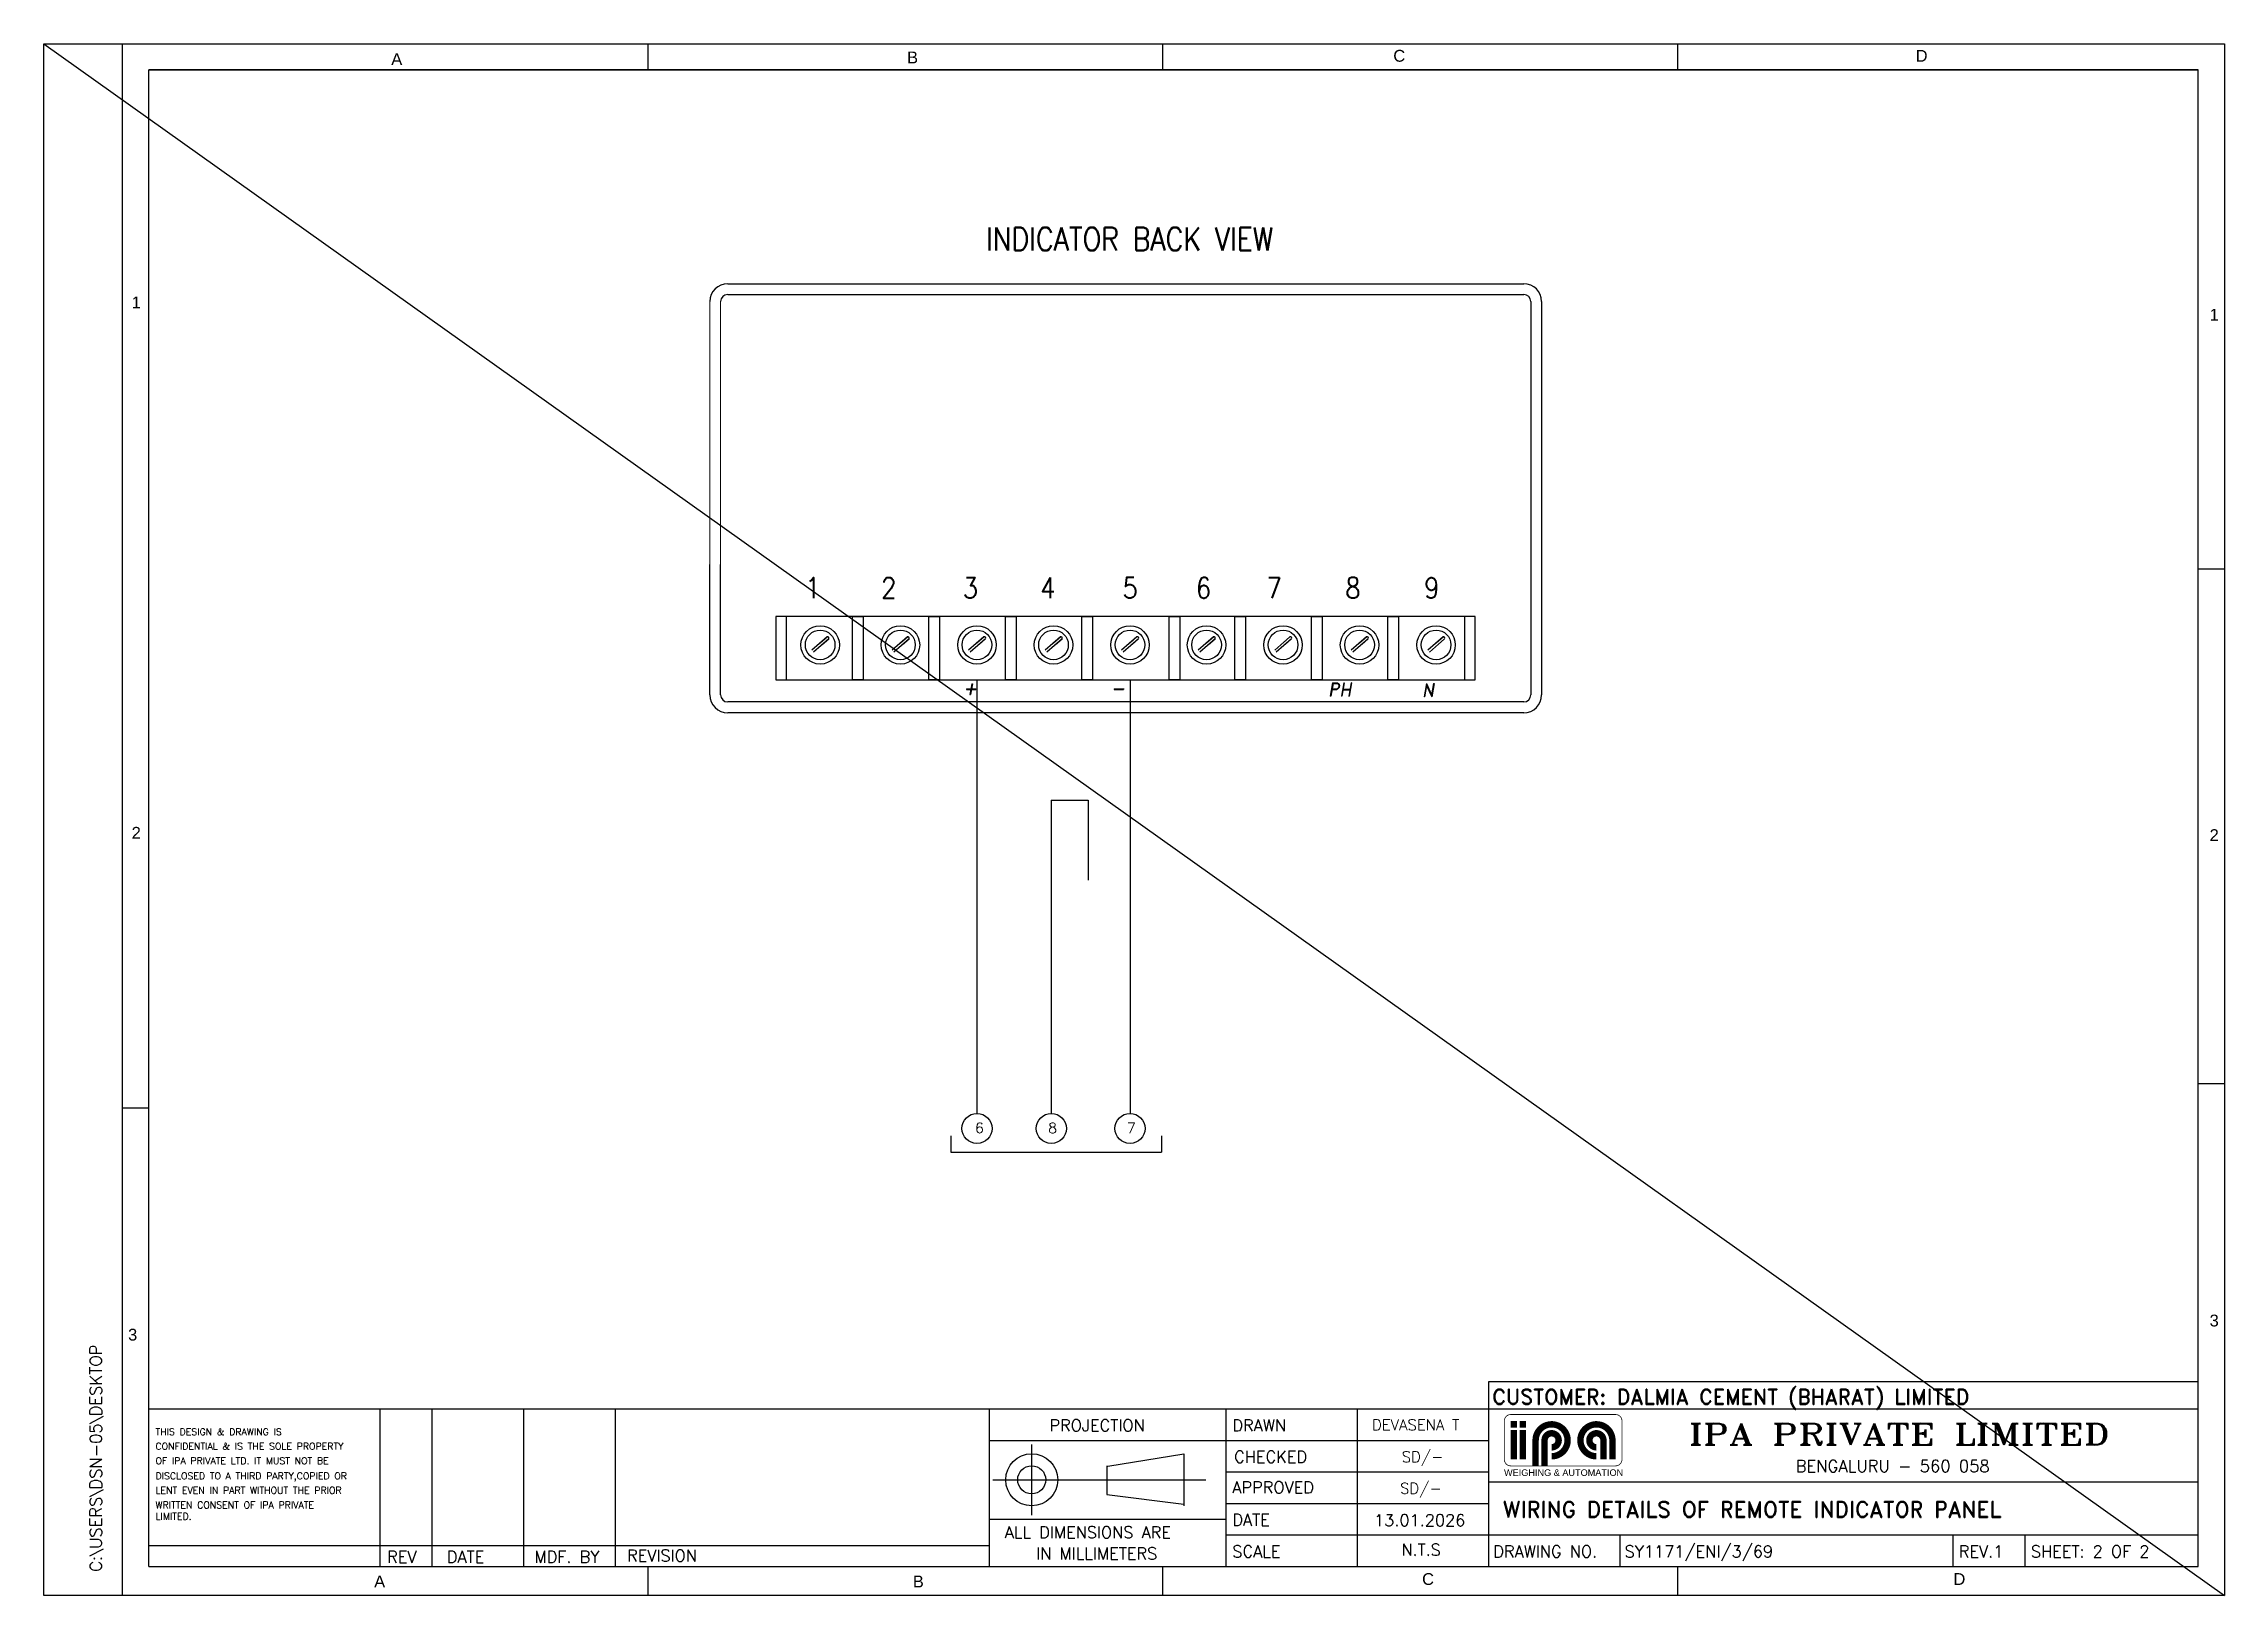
# Model space of a CAD drawing. Header units: inches. Extents: x 784 to 2184505, y 7 to 371504.
# Drawn here: x 1909433 to 2037944, y 275330 to 366831 of the extents above; entities that cross this region are included whole.
import ezdxf

# ---------------------------------------------------------------- set-up
doc = ezdxf.new("R2010")
doc.units = ezdxf.units.IN
doc.header["$MEASUREMENT"] = 0
doc.layers.add('Object', color=2, linetype='Continuous', lineweight=30)
doc.layers.add('SHEET', color=10, linetype='Continuous')
doc.styles.add('ROMANC', font='romanc.shx', dxfattribs={"height": 5})
doc.styles.add('ROMAND', font='romand', dxfattribs={"height": 3})
doc.styles.add('ROMANS', font='romans')
doc.styles.add('ROMANT', font='romant', dxfattribs={"width": 1.3, "height": 4})
doc.styles.get("Standard").update_dxf_attribs({"font": 'arial.ttf'})

msp = doc.modelspace()

# ---------------------------------------------------------------- texts
at = {"color": 0}
for s, height, style, p in [('CUSTOMER: DALMIA CEMENT (BHARAT) LIMITED', 891.4686096, 'ROMAND', (1994806.53305, 286595.20579, 9781.55083)), ('PROJECTION', 696.694092, 'ROMAND', (1968705.99138, 285005.53217, 12132.91572)), ('DRAWN', 696.694092, 'ROMAND', (1979484.07559, 285005.53217, 12132.91572)), ('DEVASENA T', 643.056664, 'ROMAND', (1987711.80463, 285064.74342, 12132.91572)), ('THIS DESIGN & DRAWING IS', 403.693172, 'ROMANC', (1916025.91317, 284772.95699, 12132.91572)), ('CONFIDENTIAL & IS THE SOLE PROPERTY', 403.693172, 'ROMANC', (1916025.91317, 283924.16622, 12132.91572)), ('OF IPA PRIVATE LTD. IT MUST NOT BE ', 403.693172, 'ROMANC', (1916025.91317, 283065.02434, 12132.91572)), ('CHECKED', 696.694092, 'ROMAND', (1979589.19715, 283156.55937, 12132.91572)), ('SD/-', 643.056664, 'ROMAND', (1989463.25917, 283177.99599, 12132.91572)), ('DISCLOSED TO A THIRD PARTY,COPIED OR', 403.693172, 'ROMANC', (1916025.91317, 282174.82914, 12132.91572)), ('LENT EVEN IN PART WITHOUT THE PRIOR ', 403.693172, 'ROMANC', (1916025.91317, 281326.03837, 12132.91572)), ('APPROVED', 696.694092, 'ROMAND', (1979484.07559, 281350.66203, 12132.91572)), ('SD/-', 643.056664, 'ROMAND', (1989364.59013, 281325.30902, 12132.91572)), ('WRITTEN CONSENT OF IPA PRIVATE ', 403.693172, 'ROMANC', (1916025.91317, 280456.54538, 12132.91572)), ('LIMITED.', 403.693172, 'ROMANC', (1916025.91317, 279786.01244, 12132.91572)), ('WIRING DETAILS OF REMOTE INDICATOR PANEL', 938.3880101, 'ROMAND', (1995430.03851, 279930.52518, 12015.34748)), ('ALL DIMENSIONS ARE ', 696.6940917, 'ROMAND', (1966071.84549, 278702.36594, 12132.91572)), ('DATE', 696.694092, 'ROMAND', (1979484.07559, 279436.41849, 12132.91572)), ('13.01.2026', 697.03662, 'ROMAND', (1987836.25468, 279411.83208, 12132.91572)), ('REV', 696.694092, 'ROMAND', (1929678.05546, 277251.79575, 12132.91572)), ('DATE', 696.694092, 'ROMAND', (1933193.23147, 277251.79575, 12132.91572)), ('MDF. BY', 696.694092, 'ROMAND', (1938359.87776, 277251.79575, 12132.91572)), ('REVISION', 696.694092, 'ROMAND', (1943812.7404, 277327.99135, 12132.91572)), ('IN MILLIMETERS', 696.6940917, 'ROMAND', (1967923.35041, 277453.44136, 12132.91572)), ('SCALE', 696.694092, 'ROMAND', (1979484.07559, 277574.88392, 12132.91572)), ('N.T.S', 696.694092, 'ROMAND', (1989441.87055, 277673.24611, 12132.91572)), ('DRAWING NO.', 696.6940917, 'ROMAND', (1994859.61645, 277574.12852, 12132.91572)), ('SY1171/ENI/3/69', 696.6940917, 'ROMAND', (2002600.66191, 277574.12852, 12132.91572)), ('REV.1', 696.694092, 'ROMAND', (2022292.3903, 277574.12852, 12132.91572)), ('SHEET: 2 OF 2', 696.6940917, 'ROMAND', (2026542.22802, 277574.12852, 12132.91572))]:
    msp.add_text(s, height=height, dxfattribs=dict(at, style=style)).set_placement(p)
at = {"color": 4, "style": 'ROMANT', "width": 1.3}
msp.add_text('IPA PRIVATE LIMITED', height=1258.2536029, dxfattribs=at).set_placement((2006375.53765, 284213.80357, 424861.84625))
at = {"color": 4, "style": 'ROMAND'}
msp.add_text('BENGALURU - 560 058', height=707.7676516, dxfattribs=at).set_placement((2012679.86063, 282605.9651, 424861.84625))
at = {"layer": 'Object', "color": 7, "linetype": 'Continuous', "lineweight": 20, "style": 'ROMANS', "width": 0.85}
for s, height, p in [('INDICATOR BACK VIEW', 1370.9013445, (1964967.45397, 354622.96008)), ('1', 1227.23449, (1954308.35984, 334122.47119)), ('2', 1227.23449, (1958791.74059, 334122.47119)), ('3', 1227.23449, (1963601.18538, 334122.47119)), ('4', 1227.23449, (1968166.08214, 334122.47119)), ('5', 1227.23449, (1973016.28494, 334122.47119)), ('6', 1227.23449, (1977336.63366, 334122.47119)), ('7', 1227.23449, (1981493.95035, 334122.47119)), ('8', 1227.23449, (1986140.36312, 334122.47119)), ('9', 1227.23449, (1990786.77589, 334122.47119))]:
    msp.add_text(s, height=height, dxfattribs=at).set_placement(p)
at = {"layer": 'Object', "color": 7, "insert": (1991756.0806, 282760.84914), "char_height": 385.1902062, "width": 14498.5023624, "attachment_point": 1, "style": 'ROMANS'}
msp.add_mtext('\\pxqc;{\\fArial|b0|i0|c0|p0;\\C4;WEIGHING & AUTOMATION}', dxfattribs=at)
at = {"layer": 'SHEET', "color": 0, "linetype": 'Continuous'}
for s, p in [('A', (1929918.43152, 365569.18289, 12132.91572)), ('B', (1960314.20289, 365665.88994, 12132.91572)), ('C', (1988967.54169, 365762.5972, 12132.91572)), ('D', (2019750.52034, 365762.5972, 12132.91572)), ('1', (1914620.48043, 351220.32671, 12132.91572)), ('1', (2037072.90337, 350493.66358, 12132.91572)), ('2', (1914620.48043, 319948.06382, 12132.91572)), ('2', (2037072.90337, 319811.4431, 12132.91572)), ('3', (2037072.90337, 291188.43216, 12132.91572)), ('3', (1914410.39429, 290354.8484, 12132.91572)), ('A', (1928911.88169, 275802.57401, 12132.91572)), ('B', (1960654.6955, 275802.57401, 12132.91572)), ('C', (1990666.083, 275946.71886, 12132.91572)), ('D', (2021976.04046, 275946.71842, 12132.91572))]:
    msp.add_text(s, height=696.69409, dxfattribs=at).set_placement(p)
at = {"layer": 'SHEET', "color": 7, "style": 'ROMAND', "oblique": 10, "width": 0.984808}
for s, p in [('+', (1963617.95414, 328413.99877)), ('PH', (1985122.35103, 328351.69582)), ('N', (1990647.98244, 328321.38338)), ('-', (1972323.54069, 328413.99877))]:
    msp.add_text(s, height=780, dxfattribs=at).set_placement(p)
at = {"layer": 'SHEET', "color": 0, "style": 'ROMAND'}
for s, p in [('6', (1964317.4052, 302587.87157)), ('8', (1968631.33016, 302587.52251)), ('7', (1973268.48691, 302587.52251))]:
    msp.add_text(s, height=606.52374, dxfattribs=at).set_placement(p)
at = {"layer": 'SHEET', "color": 124, "linetype": 'Continuous', "style": 'ROMAND'}
msp.add_text('C:\\USERS\\DSN-05\\DESKTOP', height=704.430188, rotation=90, dxfattribs=at).set_placement((1912861.96492, 276718.28298, 12132.91572))

# ---------------------------------------------------------------- linework, layer by layer
for p, q in [((1909442.62266, 366811.21585, 12132.91572), (2037943.97735, 275329.78858, 12132.91572)), ((1964434.91987, 329319.76758), (1964434.91987, 303747.9584)), ((1973453.08938, 329319.76758), (1973453.08938, 303747.9584)), ((1968815.93262, 322216.70654), (1968815.93262, 303747.9584)), ((1968815.93262, 322216.70654), (1970992.268, 322216.70654)), ((1970992.268, 322216.70654), (1970992.268, 317510.70814))]:
    msp.add_line(p, q)
at = {"color": 0, "lineweight": 13}
for p, q in [((1948690.46698, 351618.75146), (1948690.46698, 336121.13438)), ((1949328.08663, 351618.75146), (1949328.08663, 336121.13438))]:
    msp.add_line(p, q, dxfattribs=at)
at = {"color": 0, "ltscale": 5}
for p, q in [((1962902.46848, 302422.40731), (1962902.46848, 301470.02556)), ((1975308.66064, 302422.40731), (1975308.66064, 301470.02556)), ((1962902.46848, 301470.02556), (1975308.66064, 301470.02556))]:
    msp.add_line(p, q, dxfattribs=at)
at = {"color": 0}
for p, q in [((1967660.33821, 280061.266, 12132.91572), (1967660.33821, 284228.99422, 12132.91572)), ((1972078.90551, 282973.88731, 12132.91572), (1972078.90551, 281275.15621, 12132.91572)), ((1976618.34513, 283654.71194, 12132.91572), (1972141.63879, 282935.4652, 12132.91572)), ((1976618.22313, 283680.5003, 12132.91572), (1976618.22313, 280612.5477, 12132.91572)), ((1965361.73188, 282146.524, 12132.91572), (1977915.29303, 282146.524, 12132.91572)), ((1972078.90551, 281275.15621, 12132.91572), (1976618.22313, 280715.2172, 12132.91572))]:
    msp.add_line(p, q, dxfattribs=at)
for radius in [1533.9763, 827.36331]:
    msp.add_circle((1967660.33821, 282146.524, 12132.91572), radius, dxfattribs=at)
at = {"layer": 'SHEET', "color": 124, "linetype": 'Continuous', "true_color": 0x00a183}
for p, q in [((1914087.24993, 275329.78858, 12132.91572), (1914087.24993, 366811.21585, 12132.91572)), ((1945051.43179, 365289.619, 12132.91572), (1945051.43179, 366830.97488, 12132.91572)), ((1915635.45903, 365289.619, 12132.91572), (2036395.76826, 365289.619, 12132.91572)), ((1915635.45903, 365289.619, 12132.91572), (2036395.76826, 365289.619, 12132.91572)), ((1915635.45903, 365289.619, 12132.91572), (2036395.76826, 365289.619, 12132.91572)), ((2036395.76826, 365289.619, 12132.91572), (1915635.45903, 365289.619, 12132.91572)), ((1915635.45903, 277041.70071, 12132.91572), (1915635.45903, 365289.619, 12132.91572)), ((2036395.76826, 277041.70071, 12132.91572), (2036395.76826, 365289.619, 12132.91572)), ((2037934.19664, 305502.13656, 12132.91572), (2036395.76826, 305502.38199, 12132.91572)), ((1994594.12276, 286330.95527, 12132.91572), (1994594.12276, 287947.89741, 12132.91572)), ((1994594.12276, 287947.89741, 12132.91572), (2036395.76826, 287947.89741, 12132.91572)), ((1915635.45903, 286330.95527, 12132.91572), (2036395.76826, 286330.95527, 12132.91572)), ((1915635.45903, 286330.95527, 12132.91572), (2036395.76826, 286330.95527, 12132.91572)), ((1929255.04182, 286330.95527, 12132.91572), (1929255.04182, 277041.70071, 12132.91572)), ((1932326.63071, 277029.62401, 12132.91572), (1932326.63071, 286318.87857, 12132.91572)), ((1937732.7658, 277041.70071, 12132.91572), (1937732.7658, 286330.95527, 12132.91572)), ((1943138.9009, 277041.70071, 12132.91572), (1943138.9009, 286330.95527, 12132.91572)), ((1965178.14999, 277041.70071, 12132.91572), (1965178.14999, 286330.95527, 12132.91572)), ((1979112.03183, 277041.70071, 12132.91572), (1979112.03183, 286330.95527, 12132.91572)), ((1986853.07729, 277041.70071, 12132.91572), (1986853.07729, 286330.95527, 12132.91572)), ((1994594.12276, 277041.70071, 12132.91572), (1994594.12276, 286330.95527, 12132.91572)), ((1965178.14999, 284473.10436, 12132.91572), (1994594.12276, 284473.10436, 12132.91572)), ((1979112.03183, 282615.25345, 12132.91572), (1994594.12276, 282615.25345, 12132.91572)), ((1994594.12276, 282022.24211, 12132.91572), (2036395.76826, 282022.24211, 12132.91572)), ((1979112.03183, 280757.40254, 12132.91572), (1994594.12276, 280757.40254, 12132.91572)), ((1965178.14999, 279828.47708, 12132.91572), (1979112.03183, 279828.47708, 12132.91572)), ((1979112.03183, 278899.55162, 12132.91572), (2036395.76826, 278899.55162, 12132.91572)), ((2002335.16822, 277041.70071, 12132.91572), (2002335.16822, 278899.55162, 12132.91572)), ((2021963.69556, 277041.70071, 12132.91572), (2021963.69556, 278899.55162, 12132.91572)), ((2026213.53328, 277041.70071, 12132.91572), (2026213.53328, 278899.55162, 12132.91572)), ((1915635.45903, 278280.26799, 12132.91572), (1965178.14999, 278280.26799, 12132.91572)), ((1915635.45903, 277041.70071, 12132.91572), (2036395.76826, 277041.70071, 12132.91572)), ((1975396.33001, 275329.78858, 12132.91572), (1975396.33001, 277041.70071, 12132.91572)), ((2005741.22822, 275329.78858, 12132.91572), (2005741.22822, 277041.70071, 12132.91572))]:
    msp.add_line(p, q, dxfattribs=at)
at = {"layer": 'SHEET', "color": 0, "linetype": 'Continuous'}
for p, q in [((1975396.33001, 365289.619, 12132.91572), (1975396.33001, 366830.97488, 12132.91572)), ((2005741.22822, 365289.619, 12132.91572), (2005741.22822, 366830.97488, 12132.91572)), ((2037939.0376, 335847.03439, 12132.91572), (2036395.76826, 335847.28059, 12132.91572)), ((1909442.62266, 304060.9506, 12132.91572), (1909432.84194, 304060.95216, 12132.91572)), ((1915635.45903, 304059.96265, 12132.91572), (1914087.24993, 304060.20964, 12132.91572)), ((1945051.43179, 275329.78858, 12132.91572), (1945051.43179, 277041.70071, 12132.91572))]:
    msp.add_line(p, q, dxfattribs=at)
at = {"layer": 'SHEET', "color": 7}
for p, q in [((1949744.60989, 352672.89438), (1996653.96961, 352672.89438)), ((1949744.60989, 352035.27472), (1996653.96961, 352035.27472)), ((1997070.49287, 351618.75146), (1997070.49287, 332381.24607)), ((1997708.11252, 351618.75146), (1997708.11252, 332381.24607)), ((1948690.46698, 328428.14062), (1948690.46698, 336121.13438)), ((1949328.08663, 328428.14062), (1949328.08663, 336121.13438)), ((1997070.49287, 336121.13438), (1997070.49287, 328428.14062)), ((1997708.11252, 336121.13438), (1997708.11252, 328428.14062)), ((1955783.37549, 332017.59592), (1955788.81557, 332022.356)), ((1960515.35559, 332017.59592), (1960520.79568, 332022.356)), ((1965024.44035, 332017.59592), (1965029.88043, 332022.356)), ((1969533.5251, 332017.59592), (1969538.96518, 332022.356)), ((1974042.60985, 332017.59592), (1974048.04994, 332022.356)), ((1978551.69461, 332017.59592), (1978557.13469, 332022.356)), ((1983060.77936, 332017.59592), (1983066.21944, 332022.356)), ((1987569.86411, 332017.59592), (1987575.3042, 332022.356)), ((1992078.94887, 332017.59592), (1992084.38895, 332022.356)), ((1953210.96927, 329319.76758), (1993165.04986, 329319.76758)), ((1996653.96961, 328011.61737), (1949744.60989, 328011.61737)), ((1996653.96961, 327373.99771), (1949744.60989, 327373.99771))]:
    msp.add_line(p, q, dxfattribs=at)
at = {"layer": 'SHEET', "color": 124, "linetype": 'Continuous', "true_color": 0x00a183, "elevation": 12132.91572}
msp.add_lwpolyline([(2037943.97735, 275329.78858), (1909442.62266, 275329.78858), (1909442.62266, 366811.21585), (2037943.97735, 366811.21585)], close=True, dxfattribs=at)
at = {"layer": 'SHEET', "color": 7}
for points in [[(1993165.04986, 333047.90057), (1993165.04986, 329319.76758), (1993792.73205, 329319.76758), (1993792.73205, 333047.90057), (1953210.96927, 333047.90057), (1952583.28708, 333047.90057), (1952583.28708, 329319.76758), (1953210.96927, 329319.76758), (1953210.96927, 333047.90057)], [(1955193.85501, 331501.76466), (1955602.87127, 331859.65447), (1954701.06032, 331070.5686)], [(1955318.61083, 331392.60314), (1955700.11796, 331726.42243), (1954798.30701, 330937.33656)], [(1959925.83512, 331501.76466), (1960334.85138, 331859.65447), (1959433.04043, 331070.5686)], [(1960050.59094, 331392.60314), (1960432.09807, 331726.42243), (1959530.28712, 330937.33656)], [(1964434.91987, 331501.76466), (1964843.93613, 331859.65447), (1963942.12518, 331070.5686)], [(1964559.67569, 331392.60314), (1964941.18282, 331726.42243), (1964039.37187, 330937.33656)], [(1968944.00462, 331501.76466), (1969353.02088, 331859.65447), (1968451.20993, 331070.5686)], [(1969068.76044, 331392.60314), (1969450.26757, 331726.42243), (1968548.45662, 330937.33656)], [(1973453.08938, 331501.76466), (1973862.10564, 331859.65447), (1972960.29469, 331070.5686)], [(1973577.8452, 331392.60314), (1973959.35233, 331726.42243), (1973057.54138, 330937.33656)], [(1977962.17413, 331501.76466), (1978371.19039, 331859.65447), (1977469.37944, 331070.5686)], [(1978086.92995, 331392.60314), (1978468.43708, 331726.42243), (1977566.62613, 330937.33656)], [(1982471.25888, 331501.76466), (1982880.27515, 331859.65447), (1981978.46419, 331070.5686)], [(1982596.0147, 331392.60314), (1982977.52183, 331726.42243), (1982075.71088, 330937.33656)], [(1986980.34364, 331501.76466), (1987389.3599, 331859.65447), (1986487.54895, 331070.5686)], [(1987105.09946, 331392.60314), (1987486.60659, 331726.42243), (1986584.79564, 330937.33656)], [(1991489.42839, 331501.76466), (1991898.44465, 331859.65447), (1990996.6337, 331070.5686)], [(1991614.18421, 331392.60314), (1991995.69134, 331726.42243), (1991093.88039, 330937.33656)]]:
    msp.add_lwpolyline(points, dxfattribs=at)
for points in [[(1957092.37183, 333047.90057), (1957720.05402, 333047.90057), (1957720.05402, 329319.76758), (1957092.37183, 329319.76758)], [(1961601.45658, 333047.90057), (1962229.13878, 333047.90057), (1962229.13878, 329319.76758), (1961601.45658, 329319.76758)], [(1966110.54134, 333047.90057), (1966738.22353, 333047.90057), (1966738.22353, 329319.76758), (1966110.54134, 329319.76758)], [(1970619.62609, 333047.90057), (1971247.30828, 333047.90057), (1971247.30828, 329319.76758), (1970619.62609, 329319.76758)], [(1975756.39304, 333047.90057), (1976384.07523, 333047.90057), (1976384.07523, 329319.76758), (1975756.39304, 329319.76758)], [(1979637.7956, 333047.90057), (1980265.47779, 333047.90057), (1980265.47779, 329319.76758), (1979637.7956, 329319.76758)], [(1984146.88035, 333047.90057), (1984774.56254, 333047.90057), (1984774.56254, 329319.76758), (1984146.88035, 329319.76758)], [(1988655.9651, 333047.90057), (1989283.6473, 333047.90057), (1989283.6473, 329319.76758), (1988655.9651, 329319.76758)]]:
    msp.add_lwpolyline(points, close=True, dxfattribs=at)
at = {"layer": 'SHEET', "color": 4, "linetype": 'Continuous', "const_width": 45.25582}
msp.add_lwpolyline([(2002067.63841, 285995.31666), (1995889.01246, 285995.31666, 0.4142135624), (1995511.88065, 285618.18484), (1995511.88065, 283343.84328, 0.4142135624), (1995889.01246, 282966.71147), (2002067.63841, 282966.71147, 0.4142135624), (2002444.77023, 283343.84328), (2002444.77023, 285618.18484, 0.4142135624)], format="xyb", close=True, dxfattribs=at)
at = {"layer": 'SHEET', "color": 4, "linetype": 'Continuous', "const_width": 377.13182}
for points in [[(1996073.92699, 285229.35201), (1996073.92699, 285606.48383)], [(1996601.91154, 285229.35201), (1996601.91154, 285606.48383)], [(1996073.92699, 283343.69293), (1996073.92699, 285078.49929)], [(1996601.91154, 283343.69293), (1996601.91154, 285078.49929)], [(1997356.17517, 282966.56111), (1997356.17517, 284475.08838)]]:
    msp.add_lwpolyline(points, dxfattribs=at)
for points in [[(1997356.17517, 284475.08838, -2.4142135624), (1998299.00472, 283532.25884, 0.048516246)], [(2001881.75698, 283343.69293), (2001881.75698, 284475.08838, 2.4142135624), (2000938.92744, 283532.25884, 0.362037375)], [(1997884.15972, 282966.56111), (1997884.15972, 284475.08838, -2.4142135624), (1998299.00472, 284060.24338, 1.7118172848)], [(2001353.77244, 283343.69293), (2001353.77244, 284475.08838, 2.4142135624), (2000938.92744, 284060.24338, 0.3121925891)]]:
    msp.add_lwpolyline(points, format="xyb", dxfattribs=at)
at = {"layer": 'SHEET', "color": 7}
for centre, radius in [((1955193.85501, 331373.09937), 1133.75419), ((1955193.85501, 331373.09937), 873.44731), ((1959925.83512, 331373.09937), 1133.75419), ((1959925.83512, 331373.09937), 873.44731), ((1964434.91987, 331373.09937), 1133.75419), ((1964434.91987, 331373.09937), 873.44731), ((1968944.00462, 331373.09937), 1133.75419), ((1968944.00462, 331373.09937), 873.44731), ((1973453.08938, 331373.09937), 1133.75419), ((1973453.08938, 331373.09937), 873.44731), ((1977962.17413, 331373.09937), 1133.75419), ((1977962.17413, 331373.09937), 873.44731), ((1982471.25888, 331373.09937), 1133.75419), ((1982471.25888, 331373.09937), 873.44731), ((1986980.34364, 331373.09937), 1133.75419), ((1986980.34364, 331373.09937), 873.44731), ((1991489.42839, 331373.09937), 1133.75419), ((1991489.42839, 331373.09937), 873.44731)]:
    msp.add_circle(centre, radius, dxfattribs=at)
at = {"layer": 'SHEET', "color": 0}
for centre in [(1964434.91987, 302862.19284), (1968815.93262, 302862.19284), (1973453.08938, 302862.19284)]:
    msp.add_circle(centre, 885.76556, dxfattribs=at)
at = {"layer": 'SHEET', "color": 7}
for centre, radius, start, end in [((1949744.60989, 351618.75146), 1054.14291, 90, 180), ((1996653.96961, 351618.75146), 1054.14291, 0, 90), ((1949744.60989, 351618.75146), 416.52326, 90, 180), ((1996653.96961, 351618.75146), 416.52326, 0, 90), ((1955623.0219, 331772.25608), 89.69129, 329.2684926348, 102.9832664108), ((1960355.002, 331772.25608), 89.69129, 329.2684926348, 102.9832664108), ((1964864.08676, 331772.25608), 89.69129, 329.2684926348, 102.9832664108), ((1969373.17151, 331772.25608), 89.69129, 329.2684926348, 102.9832664108), ((1973882.25626, 331772.25608), 89.69129, 329.2684926348, 102.9832664108), ((1978391.34102, 331772.25608), 89.69129, 329.2684926348, 102.9832664108), ((1982900.42577, 331772.25608), 89.69129, 329.2684926348, 102.9832664108), ((1987409.51052, 331772.25608), 89.69129, 329.2684926348, 102.9832664108), ((1991918.59528, 331772.25608), 89.69129, 329.2684926348, 102.9832664108), ((1949744.60989, 328428.14062), 1054.14291, 180, 270), ((1949744.60989, 328428.14062), 416.52326, 180, 270), ((1996653.96961, 328428.14062), 1054.14291, 270, 0), ((1996653.96961, 328428.14062), 416.52326, 270, 0)]:
    msp.add_arc(centre, radius, start, end, dxfattribs=at)

msp.set_redraw_order([(e.dxf.handle, doc.entitydb.next_handle()) for e in msp.query("TEXT MTEXT ATTDEF DIMENSION ARC_DIMENSION")])  # texts and dimensions are drawn at this point

doc.saveas('drawing.dxf')
